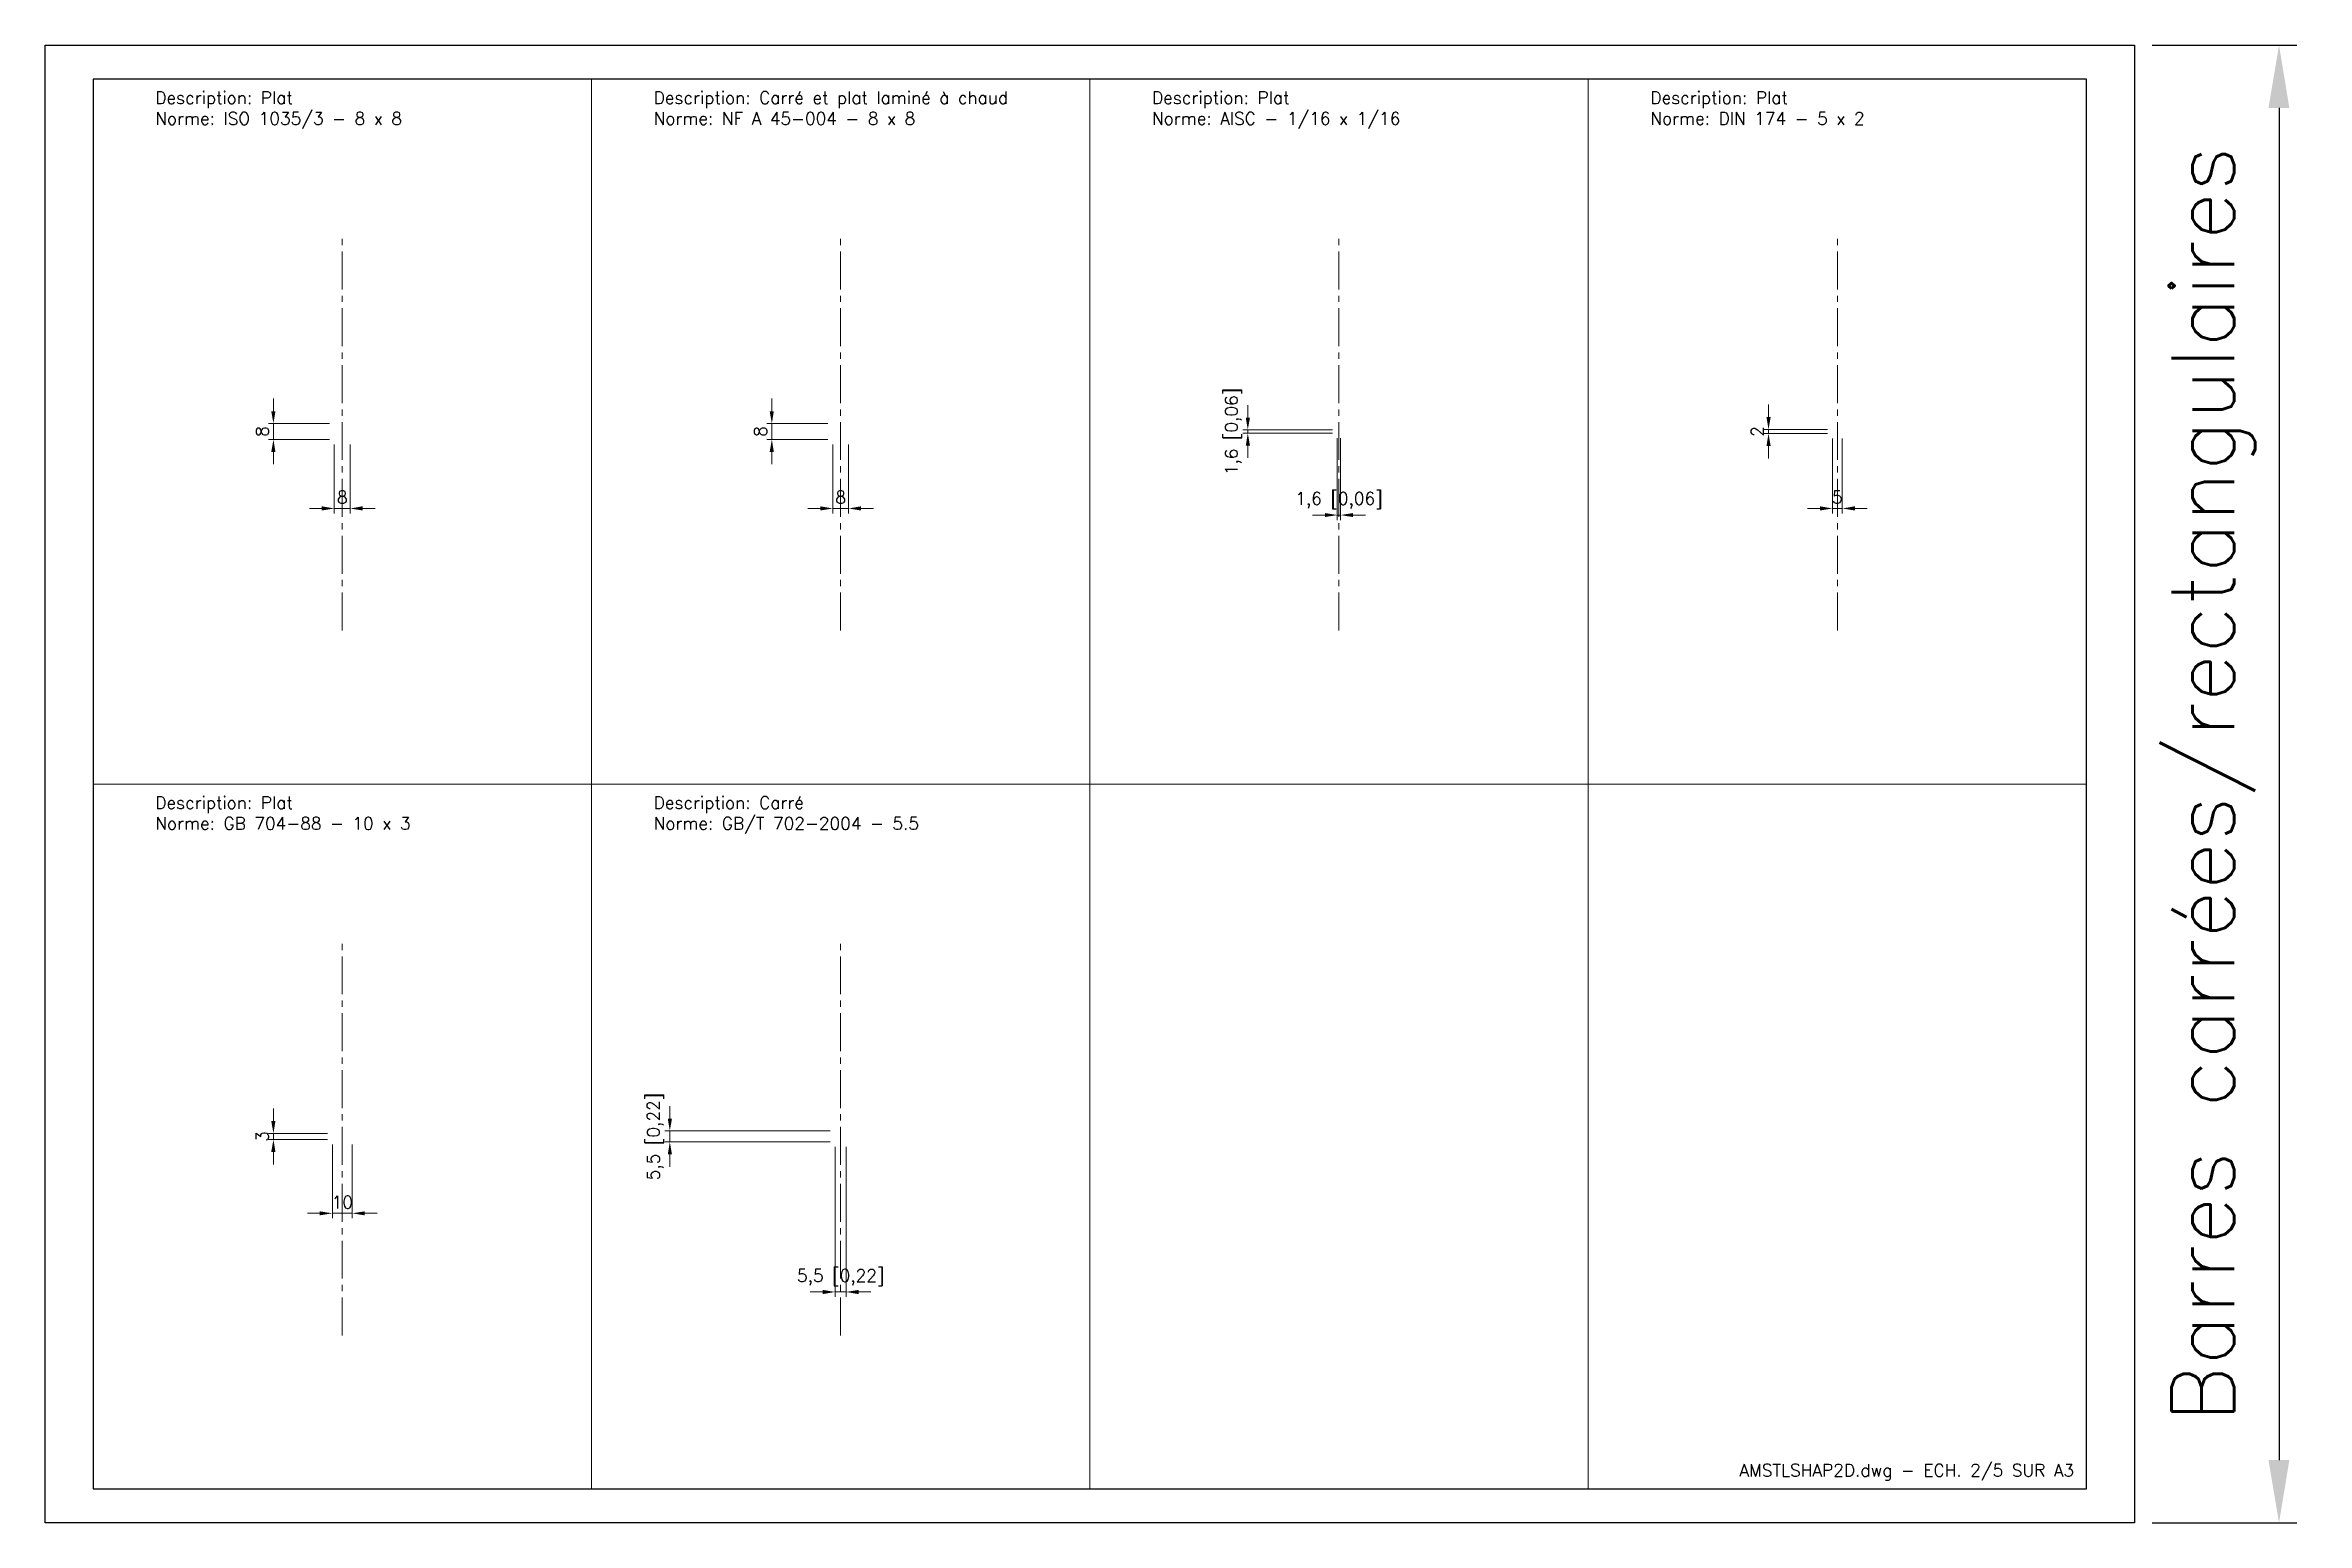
# Model space of a CAD drawing. Header units: millimetres. Extents: x -208 to 15225, y -440 to 4613.
# Drawn here: x 1838 to 2974, y 0 to 742 of the extents above; entities that cross this region are included whole.
import ezdxf
from ezdxf.enums import TextEntityAlignment as Align

# ---------------------------------------------------------------- set-up
doc = ezdxf.new("R2010")
doc.units = ezdxf.units.MM
doc.linetypes.add('AXES2', pattern=[28.575, 19.05, -3.175, 3.175, -3.175])
doc.layers.get('Defpoints').update_dxf_attribs({"color": 41})
for name, color, linetype, lineweight in [('AXE', 2, 'AXES2', 18), ('COTE', 1, 'Continuous', 18), ('FIN', 1, 'Continuous', 18), ('TEXTE', 3, 'Continuous', 25)]:
    doc.layers.add(name, color=color, linetype=linetype, lineweight=lineweight)
doc.styles.get("Standard").update_dxf_attribs({"font": 'simplex.shx'})
doc.dimstyles.new('ALSTOM001', dxfattribs={"dimtxt": 3.5, "dimasz": 3.5, "dimexe": 1, "dimexo": 1, "dimgap": 1, "dimtad": 1, "dimrnd": 5e-09, "dimtxsty": 'Standard', "dimcen": 2.5, "dimclrd": 1, "dimclre": 1, "dimclrt": 3, "dimadec": 3, "dimazin": 2, "dimtm": 1e-09, "dimtfac": 1, "dimtmove": 0, "dimatfit": 0, "dimfxl": 1, "dimtolj": 1, "dimarcsym": 1})
doc.dimstyles.new('ALSTOM002_5SP', dxfattribs={"dimscale": 2.5, "dimtxt": 2.5, "dimasz": 2.5, "dimexe": 1, "dimexo": 1, "dimgap": 1, "dimtad": 1, "dimdec": 1, "dimtxsty": 'Standard', "dimcen": 2.5, "dimclrd": 1, "dimclre": 1, "dimclrt": 3, "dimadec": 1, "dimazin": 2, "dimtm": 1e-09, "dimtfac": 1, "dimtdec": 1, "dimtmove": 0, "dimatfit": 0, "dimfxl": 1, "dimtolj": 1, "dimtzin": 0, "dimlwd": 18, "dimlwe": 18, "dimarcsym": 1})
doc.dimstyles.new('ALSTOM002_5SP+ALTERN', dxfattribs={"dimscale": 2.5, "dimtxt": 2.5, "dimasz": 2.5, "dimexe": 1, "dimexo": 1, "dimgap": 1, "dimtad": 1, "dimdec": 1, "dimtxsty": 'Standard', "dimcen": 2.5, "dimclrd": 1, "dimclre": 1, "dimclrt": 3, "dimadec": 1, "dimazin": 2, "dimtm": 1e-09, "dimtfac": 1, "dimtdec": 1, "dimtmove": 0, "dimatfit": 0, "dimfxl": 1, "dimtolj": 1, "dimtzin": 0, "dimlwd": 18, "dimlwe": 18, "dimarcsym": 1})

msp = doc.modelspace()

# ---------------------------------------------------------------- texts
at = {"layer": 'TEXTE'}
msp.add_text('AMSTLSHAP2D.dwg - ECH. 2/5 SUR A3', height=6.25, dxfattribs=at).set_placement((2857.204, 23.254), align=Align.RIGHT)
at = {"layer": 'TEXTE', "char_height": 6.25, "width": 215.81551, "attachment_point": 1}
for s, insert in [('Description: Plat\\PNorme: ISO 1035/3 - 8 x 8', (1892.796, 719.246)), ('Description: Carré et plat laminé à chaud\\PNorme: NF A 45-004 - 8 x 8', (2143.273, 719.246)), ('Description: Plat\\PNorme: AISC - 1/16 x 1/16', (2393.75, 719.246)), ('Description: Plat\\PNorme: DIN 174 - 5 x 2', (2644.227, 719.246)), ('Description: Plat\\PNorme: GB 704-88 - 10 x 3', (1892.796, 365)), ('Description: Carré\\PNorme: GB/T 702-2004 - 5.5', (2143.273, 365))]:
    msp.add_mtext(s, dxfattribs=dict(at, insert=insert))

# ---------------------------------------------------------------- blocks, each defined once
blk = doc.blocks.new('A3LASER')
at = {"color": 1}
for points in [[(-420, 0), (-420, 297), (0, 297), (0, 0)], [(-410.38, 6.8), (-9.62, 6.8), (-9.62, 290.2), (-410.38, 290.2)]]:
    blk.add_lwpolyline(points, close=True, dxfattribs=at)
blk = doc.blocks.new('*D151')
at = {"layer": 'COTE', "color": 1, "lineweight": -2, "transparency": 16777216}
for p, q in [((2896.5, 742.5), (2969.2, 742.5)), ((2960.2, 711), (2960.2, 31.5)), ((2896.5, 0), (2969.2, 0))]:
    blk.add_line(p, q, dxfattribs=at)
at = {"layer": 'COTE', "color": 1, "transparency": 16777216}
for points in [[(2954.9, 711), (2965.4, 711), (2960.2, 742.5)], [(2954.9, 31.5), (2965.4, 31.5), (2960.2, 0)]]:
    blk.add_solid(points, dxfattribs=at)
at = {"layer": 'Defpoints', "color": 0, "transparency": 16777216}
for p in [(2887.5, 742.5), (2887.5, 0), (2960.2, 0)]:
    blk.add_point(p, dxfattribs=at)
at = {"layer": 'COTE', "color": 3, "transparency": 16777216, "insert": (2927.2, 371.2), "char_height": 31.5, "attachment_point": 5, "rotation": 90}
blk.add_mtext('\\A1;Barres carrées/rectangulaires', dxfattribs=at)
blk = doc.blocks.new('*D219')
at = {"layer": 'COTE', "color": 1, "lineweight": 18, "transparency": 16777216}
for p, q in [((2441.9, 555.4), (2441.9, 561.7)), ((2484.4, 549.2), (2439.4, 549.2)), ((2484.4, 547.6), (2439.4, 547.6)), ((2441.9, 547.6), (2441.9, 549.2)), ((2441.9, 541.3), (2441.9, 535.1))]:
    blk.add_line(p, q, dxfattribs=at)
at = {"layer": 'COTE', "color": 1, "transparency": 16777216}
for points in [[(2440.9, 555.4), (2443, 555.4), (2441.9, 549.2)], [(2440.9, 541.3), (2443, 541.3), (2441.9, 547.6)]]:
    blk.add_solid(points, dxfattribs=at)
at = {"layer": 'Defpoints', "color": 0, "transparency": 16777216}
for p in [(2441.9, 549.2), (2486.9, 549.2), (2486.9, 547.6)]:
    blk.add_point(p, dxfattribs=at)
at = {"layer": 'COTE', "color": 3, "transparency": 16777216, "insert": (2434.7, 548.4), "char_height": 6.25, "attachment_point": 5, "rotation": 90}
blk.add_mtext('\\A1;1,6 [0,06]', dxfattribs=at)
blk = doc.blocks.new('*D220')
at = {"layer": 'COTE', "color": 1, "lineweight": 18, "transparency": 16777216}
for p, q in [((2486.9, 545.1), (2486.9, 503.9)), ((2488.5, 545.1), (2488.5, 503.9)), ((2480.7, 506.4), (2474.4, 506.4)), ((2486.9, 506.4), (2488.5, 506.4)), ((2494.8, 506.4), (2501, 506.4))]:
    blk.add_line(p, q, dxfattribs=at)
at = {"layer": 'COTE', "color": 1, "transparency": 16777216}
for points in [[(2480.7, 507.4), (2480.7, 505.4), (2486.9, 506.4)], [(2494.8, 507.4), (2494.8, 505.4), (2488.5, 506.4)]]:
    blk.add_solid(points, dxfattribs=at)
at = {"layer": 'Defpoints', "color": 0, "transparency": 16777216}
for p in [(2486.9, 547.6), (2488.5, 547.6), (2488.5, 506.4)]:
    blk.add_point(p, dxfattribs=at)
at = {"layer": 'COTE', "color": 3, "transparency": 16777216, "insert": (2487.7, 513.7), "char_height": 6.25, "attachment_point": 5}
blk.add_mtext('\\A1;1,6 [0,06]', dxfattribs=at)
blk = doc.blocks.new('*D221')
at = {"layer": 'COTE', "color": 1, "lineweight": 18, "transparency": 16777216}
for p, q in [((2151.4, 203.1), (2151.4, 209.4)), ((2232, 196.9), (2148.9, 196.9)), ((2151.4, 191.4), (2151.4, 196.9)), ((2232, 191.4), (2148.9, 191.4)), ((2151.4, 185.1), (2151.4, 178.9))]:
    blk.add_line(p, q, dxfattribs=at)
at = {"layer": 'COTE', "color": 1, "transparency": 16777216}
for points in [[(2150.4, 203.1), (2152.5, 203.1), (2151.4, 196.9)], [(2150.4, 185.1), (2152.5, 185.1), (2151.4, 191.4)]]:
    blk.add_solid(points, dxfattribs=at)
at = {"layer": 'Defpoints', "color": 0, "transparency": 16777216}
for p in [(2151.4, 196.9), (2234.5, 196.9), (2234.5, 191.4)]:
    blk.add_point(p, dxfattribs=at)
at = {"layer": 'COTE', "color": 3, "transparency": 16777216, "insert": (2144.2, 194.1), "char_height": 6.25, "attachment_point": 5, "rotation": 90}
blk.add_mtext('\\A1;5,5 [0,22]', dxfattribs=at)
blk = doc.blocks.new('*D222')
at = {"layer": 'COTE', "color": 1, "lineweight": 18, "transparency": 16777216}
for p, q in [((2234.5, 188.9), (2234.5, 113.5)), ((2240, 188.9), (2240, 113.5)), ((2228.3, 116), (2222, 116)), ((2234.5, 116), (2240, 116)), ((2246.3, 116), (2252.5, 116))]:
    blk.add_line(p, q, dxfattribs=at)
at = {"layer": 'COTE', "color": 1, "transparency": 16777216}
for points in [[(2228.3, 117), (2228.3, 114.9), (2234.5, 116)], [(2246.3, 117), (2246.3, 114.9), (2240, 116)]]:
    blk.add_solid(points, dxfattribs=at)
at = {"layer": 'Defpoints', "color": 0, "transparency": 16777216}
for p in [(2234.5, 191.4), (2240, 191.4), (2240, 116)]:
    blk.add_point(p, dxfattribs=at)
at = {"layer": 'COTE', "color": 3, "transparency": 16777216, "insert": (2237.3, 123.2), "char_height": 6.25, "attachment_point": 5}
blk.add_mtext('\\A1;5,5 [0,22]', dxfattribs=at)
blk = doc.blocks.new('*D248')
at = {"layer": 'COTE', "color": 1, "lineweight": 18, "transparency": 16777216}
for p, q in [((1952.2, 558.6), (1952.2, 564.9)), ((1980.3, 552.4), (1949.7, 552.4)), ((1952.2, 544.4), (1952.2, 552.4)), ((1980.3, 544.4), (1949.7, 544.4)), ((1952.2, 538.1), (1952.2, 531.9))]:
    blk.add_line(p, q, dxfattribs=at)
at = {"layer": 'COTE', "color": 1, "transparency": 16777216}
for points in [[(1951.1, 558.6), (1953.2, 558.6), (1952.2, 552.4)], [(1951.1, 538.1), (1953.2, 538.1), (1952.2, 544.4)]]:
    blk.add_solid(points, dxfattribs=at)
at = {"layer": 'Defpoints', "color": 0, "transparency": 16777216}
for p in [(1952.2, 552.4), (1982.8, 552.4), (1982.8, 544.4)]:
    blk.add_point(p, dxfattribs=at)
at = {"layer": 'COTE', "color": 3, "transparency": 16777216, "insert": (1946.6, 548.4), "char_height": 6.25, "attachment_point": 5, "rotation": 90}
blk.add_mtext('\\A1;8', dxfattribs=at)
blk = doc.blocks.new('*D249')
at = {"layer": 'COTE', "color": 1, "lineweight": 18, "transparency": 16777216}
for p, q in [((1982.8, 541.9), (1982.8, 507.2)), ((1990.8, 541.9), (1990.8, 507.2)), ((1976.5, 509.7), (1970.3, 509.7)), ((1982.8, 509.7), (1990.8, 509.7)), ((1997, 509.7), (2003.3, 509.7))]:
    blk.add_line(p, q, dxfattribs=at)
at = {"layer": 'COTE', "color": 1, "transparency": 16777216}
for points in [[(1976.5, 510.8), (1976.5, 508.7), (1982.8, 509.7)], [(1997, 510.8), (1997, 508.7), (1990.8, 509.7)]]:
    blk.add_solid(points, dxfattribs=at)
at = {"layer": 'Defpoints', "color": 0, "transparency": 16777216}
for p in [(1982.8, 544.4), (1990.8, 544.4), (1990.8, 509.7)]:
    blk.add_point(p, dxfattribs=at)
at = {"layer": 'COTE', "color": 3, "transparency": 16777216, "insert": (1986.8, 515.4), "char_height": 6.25, "attachment_point": 5}
blk.add_mtext('\\A1;8', dxfattribs=at)
blk = doc.blocks.new('*D250')
at = {"layer": 'COTE', "color": 1, "lineweight": 18, "transparency": 16777216}
for p, q in [((2202.7, 558.6), (2202.7, 564.9)), ((2230.8, 552.4), (2200.2, 552.4)), ((2202.7, 544.4), (2202.7, 552.4)), ((2230.8, 544.4), (2200.2, 544.4)), ((2202.7, 538.1), (2202.7, 531.9))]:
    blk.add_line(p, q, dxfattribs=at)
at = {"layer": 'COTE', "color": 1, "transparency": 16777216}
for points in [[(2201.6, 558.6), (2203.7, 558.6), (2202.7, 552.4)], [(2201.6, 538.1), (2203.7, 538.1), (2202.7, 544.4)]]:
    blk.add_solid(points, dxfattribs=at)
at = {"layer": 'Defpoints', "color": 0, "transparency": 16777216}
for p in [(2202.7, 552.4), (2233.3, 552.4), (2233.3, 544.4)]:
    blk.add_point(p, dxfattribs=at)
at = {"layer": 'COTE', "color": 3, "transparency": 16777216, "insert": (2197, 548.4), "char_height": 6.25, "attachment_point": 5, "rotation": 90}
blk.add_mtext('\\A1;8', dxfattribs=at)
blk = doc.blocks.new('*D251')
at = {"layer": 'COTE', "color": 1, "lineweight": 18, "transparency": 16777216}
for p, q in [((2233.3, 541.9), (2233.3, 507.2)), ((2241.3, 541.9), (2241.3, 507.2)), ((2227, 509.7), (2220.8, 509.7)), ((2233.3, 509.7), (2241.3, 509.7)), ((2247.5, 509.7), (2253.8, 509.7))]:
    blk.add_line(p, q, dxfattribs=at)
at = {"layer": 'COTE', "color": 1, "transparency": 16777216}
for points in [[(2227, 510.8), (2227, 508.7), (2233.3, 509.7)], [(2247.5, 510.8), (2247.5, 508.7), (2241.3, 509.7)]]:
    blk.add_solid(points, dxfattribs=at)
at = {"layer": 'Defpoints', "color": 0, "transparency": 16777216}
for p in [(2233.3, 544.4), (2241.3, 544.4), (2241.3, 509.7)]:
    blk.add_point(p, dxfattribs=at)
at = {"layer": 'COTE', "color": 3, "transparency": 16777216, "insert": (2237.3, 515.4), "char_height": 6.25, "attachment_point": 5}
blk.add_mtext('\\A1;8', dxfattribs=at)
blk = doc.blocks.new('*D252')
at = {"layer": 'COTE', "color": 1, "lineweight": 18, "transparency": 16777216}
for p, q in [((2703.6, 555.6), (2703.6, 561.9)), ((2733.2, 549.4), (2701.1, 549.4)), ((2733.2, 547.4), (2701.1, 547.4)), ((2703.6, 547.4), (2703.6, 549.4)), ((2703.6, 541.1), (2703.6, 534.9))]:
    blk.add_line(p, q, dxfattribs=at)
at = {"layer": 'COTE', "color": 1, "transparency": 16777216}
for points in [[(2702.6, 555.6), (2704.7, 555.6), (2703.6, 549.4)], [(2702.6, 541.1), (2704.7, 541.1), (2703.6, 547.4)]]:
    blk.add_solid(points, dxfattribs=at)
at = {"layer": 'Defpoints', "color": 0, "transparency": 16777216}
for p in [(2703.6, 549.4), (2735.7, 549.4), (2735.7, 547.4)]:
    blk.add_point(p, dxfattribs=at)
at = {"layer": 'COTE', "color": 3, "transparency": 16777216, "insert": (2698, 548.4), "char_height": 6.25, "attachment_point": 5, "rotation": 90}
blk.add_mtext('\\A1;2', dxfattribs=at)
blk = doc.blocks.new('*D253')
at = {"layer": 'COTE', "color": 1, "lineweight": 18, "transparency": 16777216}
for p, q in [((2735.7, 544.9), (2735.7, 507.2)), ((2740.7, 544.9), (2740.7, 507.2)), ((2729.5, 509.7), (2723.2, 509.7)), ((2735.7, 509.7), (2740.7, 509.7)), ((2747, 509.7), (2753.2, 509.7))]:
    blk.add_line(p, q, dxfattribs=at)
at = {"layer": 'COTE', "color": 1, "transparency": 16777216}
for points in [[(2729.5, 510.8), (2729.5, 508.7), (2735.7, 509.7)], [(2747, 510.8), (2747, 508.7), (2740.7, 509.7)]]:
    blk.add_solid(points, dxfattribs=at)
at = {"layer": 'Defpoints', "color": 0, "transparency": 16777216}
for p in [(2735.7, 547.4), (2740.7, 547.4), (2740.7, 509.7)]:
    blk.add_point(p, dxfattribs=at)
at = {"layer": 'COTE', "color": 3, "transparency": 16777216, "insert": (2738.2, 515.4), "char_height": 6.25, "attachment_point": 5}
blk.add_mtext('\\A1;5', dxfattribs=at)
blk = doc.blocks.new('*D254')
at = {"layer": 'COTE', "color": 1, "lineweight": 18, "transparency": 16777216}
for p, q in [((1952.2, 201.9), (1952.2, 208.1)), ((1979.3, 195.6), (1949.7, 195.6)), ((1952.2, 192.6), (1952.2, 195.6)), ((1979.3, 192.6), (1949.7, 192.6)), ((1952.2, 186.4), (1952.2, 180.1))]:
    blk.add_line(p, q, dxfattribs=at)
at = {"layer": 'COTE', "color": 1, "transparency": 16777216}
for points in [[(1951.1, 201.9), (1953.2, 201.9), (1952.2, 195.6)], [(1951.1, 186.4), (1953.2, 186.4), (1952.2, 192.6)]]:
    blk.add_solid(points, dxfattribs=at)
at = {"layer": 'Defpoints', "color": 0, "transparency": 16777216}
for p in [(1952.2, 195.6), (1981.8, 195.6), (1981.8, 192.6)]:
    blk.add_point(p, dxfattribs=at)
at = {"layer": 'COTE', "color": 3, "transparency": 16777216, "insert": (1946.6, 194.1), "char_height": 6.25, "attachment_point": 5, "rotation": 90}
blk.add_mtext('\\A1;3', dxfattribs=at)
blk = doc.blocks.new('*D255')
at = {"layer": 'COTE', "color": 1, "lineweight": 18, "transparency": 16777216}
for p, q in [((1981.8, 190.1), (1981.8, 153)), ((1991.8, 190.1), (1991.8, 153)), ((1975.5, 155.5), (1969.3, 155.5)), ((1981.8, 155.5), (1991.8, 155.5)), ((1998, 155.5), (2004.3, 155.5))]:
    blk.add_line(p, q, dxfattribs=at)
at = {"layer": 'COTE', "color": 1, "transparency": 16777216}
for points in [[(1975.5, 156.5), (1975.5, 154.5), (1981.8, 155.5)], [(1998, 156.5), (1998, 154.5), (1991.8, 155.5)]]:
    blk.add_solid(points, dxfattribs=at)
at = {"layer": 'Defpoints', "color": 0, "transparency": 16777216}
for p in [(1981.8, 192.6), (1991.8, 192.6), (1991.8, 155.5)]:
    blk.add_point(p, dxfattribs=at)
at = {"layer": 'COTE', "color": 3, "transparency": 16777216, "insert": (1986.8, 161.1), "char_height": 6.25, "attachment_point": 5}
blk.add_mtext('\\A1;10', dxfattribs=at)

# ---------------------------------------------------------------- dimensions: what is measured, and where the dimension line sits
at = {"layer": 'COTE'}
dim = msp.add_linear_dim(base=(2960.168, 0), p1=(2887.5, 742.5), p2=(2887.5, 0), angle=90, text='Barres carrées/rectangulaires', dimstyle='ALSTOM001', override={"dimscale": 9, "dimtoh": 1}, dxfattribs=at)
dim.commit()
dim.dimension.update_dxf_attribs({"geometry": '*D151', "text_midpoint": (2960.168, 371.25), "dimtype": 160})
for base, p1, p2, dimstyle, picture, middle in [((2441.931, 549.167), (2486.945, 547.579), (2486.945, 549.167), 'ALSTOM002_5SP+ALTERN', '*D219', (2441.931, 548.373)), ((1952.185, 552.373), (1982.784, 544.373), (1982.784, 552.373), 'ALSTOM002_5SP', '*D248', (1952.185, 548.373)), ((2202.662, 552.373), (2233.261, 544.373), (2233.261, 552.373), 'ALSTOM002_5SP', '*D250', (2202.662, 548.373)), ((2703.616, 549.373), (2735.716, 547.373), (2735.716, 549.373), 'ALSTOM002_5SP', '*D252', (2703.616, 548.373)), ((1952.185, 195.627), (1981.784, 192.627), (1981.784, 195.627), 'ALSTOM002_5SP', '*D254', (1952.185, 194.127)), ((2151.441, 196.877), (2234.511, 191.377), (2234.511, 196.877), 'ALSTOM002_5SP+ALTERN', '*D221', (2151.441, 194.127))]:
    dim = msp.add_linear_dim(base=base, p1=p1, p2=p2, angle=90, dimstyle=dimstyle, dxfattribs=at)
    dim.commit()
    dim.dimension.update_dxf_attribs({"geometry": picture, "text_midpoint": middle, "dimtype": 160})
for base, p1, p2, dimstyle, picture, middle in [((2488.532, 506.395), (2486.945, 547.579), (2488.532, 547.579), 'ALSTOM002_5SP+ALTERN', '*D220', (2487.739, 506.395)), ((2740.716, 509.745), (2735.716, 547.373), (2740.716, 547.373), 'ALSTOM002_5SP', '*D253', (2738.216, 509.745)), ((1990.784, 509.745), (1982.784, 544.373), (1990.784, 544.373), 'ALSTOM002_5SP', '*D249', (1986.784, 509.745)), ((2241.261, 509.745), (2233.261, 544.373), (2241.261, 544.373), 'ALSTOM002_5SP', '*D251', (2237.261, 509.745)), ((1991.784, 155.499), (1981.784, 192.627), (1991.784, 192.627), 'ALSTOM002_5SP', '*D255', (1986.784, 155.499)), ((2240.011, 115.965), (2234.511, 191.377), (2240.011, 191.377), 'ALSTOM002_5SP+ALTERN', '*D222', (2237.261, 115.965))]:
    dim = msp.add_linear_dim(base=base, p1=p1, p2=p2, dimstyle=dimstyle, dxfattribs=at)
    dim.commit()
    dim.dimension.update_dxf_attribs({"geometry": picture, "text_midpoint": middle, "dimtype": 160})

# ---------------------------------------------------------------- linework, layer by layer
at = {"layer": 'AXE'}
for p, q in [((1986.784, 448.373), (1986.784, 648.373)), ((2237.261, 448.373), (2237.261, 648.373)), ((2487.739, 448.373), (2487.739, 648.373)), ((2738.216, 448.373), (2738.216, 648.373)), ((1986.784, 94.127), (1986.784, 294.127)), ((2237.261, 94.127), (2237.261, 294.127))]:
    msp.add_line(p, q, dxfattribs=at)
at = {"layer": 'FIN'}
for p, q in [((2112.023, 725.496), (2112.023, 17.004)), ((2362.5, 725.496), (2362.5, 17.004)), ((2612.977, 725.496), (2612.977, 17.004)), ((1861.546, 371.25), (2863.454, 371.25))]:
    msp.add_line(p, q, dxfattribs=at)

# ---------------------------------------------------------------- block references
at = {"xscale": 2.5, "yscale": 2.5, "zscale": 2.5}
msp.add_blockref('A3LASER', (2887.5, 0), dxfattribs=at)

msp.set_redraw_order([(e.dxf.handle, doc.entitydb.next_handle()) for e in msp.query("TEXT MTEXT ATTDEF DIMENSION ARC_DIMENSION")])  # texts and dimensions are drawn at this point

doc.saveas('drawing.dxf')
